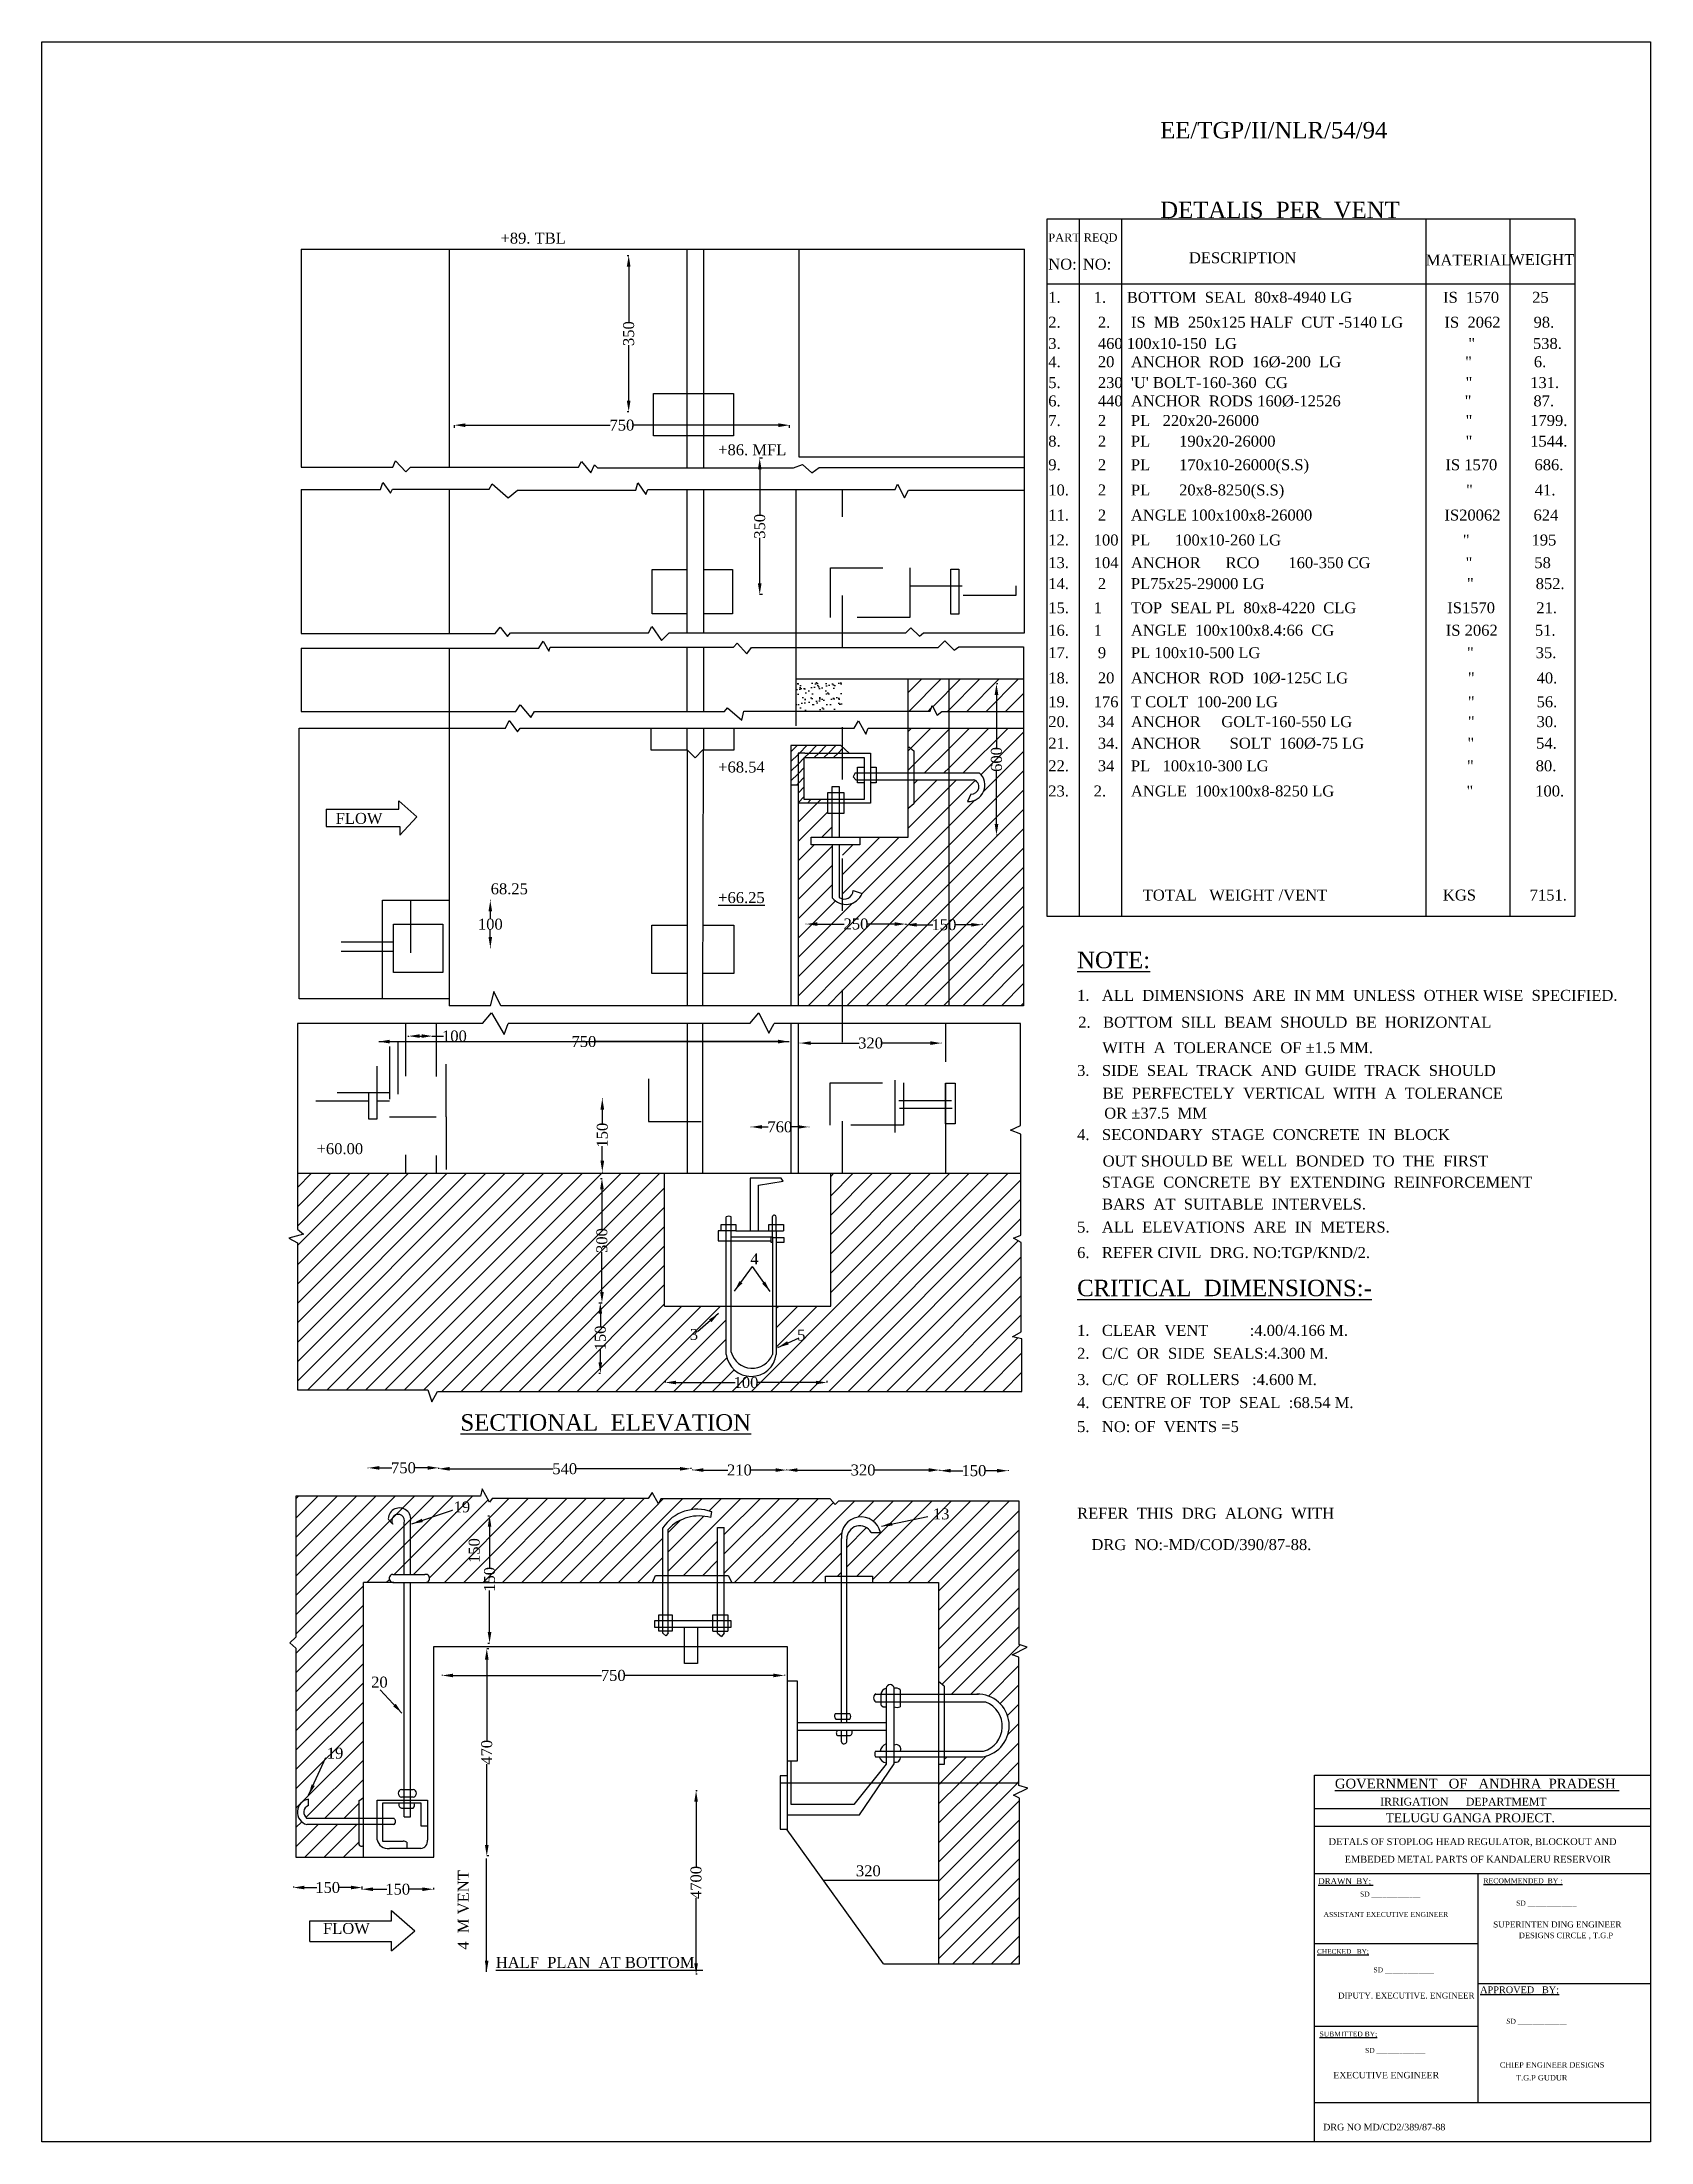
# Model space of a CAD drawing. Header units: millimetres. Extents: x 676 to 3617, y 672 to 4509.
import ezdxf

# ---------------------------------------------------------------- set-up
doc = ezdxf.new("R2010")
doc.units = ezdxf.units.MM
doc.header["$MEASUREMENT"] = 0
doc.linetypes.add('ACAD_ISO03W100', pattern=[30, 12, -18])
for name, color, linetype in [('DIM', 5, 'Continuous'), ('DO LINE', 3, 'Continuous'), ('DWG.LINE', 10, 'Continuous'), ('HATCH', 2, 'Continuous'), ('RAILING', 4, 'Continuous'), ('TEXT', 7, 'Continuous')]:
    doc.layers.add(name, color=color, linetype=linetype)
doc.layers.add('TITLE', color=7, linetype='Continuous', lineweight=30)
doc.styles.get("Standard").update_dxf_attribs({"font": 'times.ttf', "height": 20})
doc.dimstyles.get("Standard").update_dxf_attribs({"dimtxt": 20, "dimasz": 20, "dimexe": 0.18, "dimexo": 0.0625, "dimgap": 0.09, "dimtad": 0, "dimtih": 1, "dimtoh": 1, "dimdec": 0, "dimzin": 0, "dimdsep": 46, "dimtxsty": 'Standard', "dimcen": 300, "dimclre": 256, "dimclrt": 4, "dimadec": 0, "dimazin": 0, "dimtfac": 1, "dimtdec": 0, "dimtofl": 0, "dimtmove": 0, "dimatfit": 3, "dimfxl": 0, "dimtolj": 1, "dimtzin": 0, "dimarcsym": 0})

msp = doc.modelspace()

# ---------------------------------------------------------------- texts
at = {"layer": 'TEXT', "ltscale": 0.2}
for s, height, p in [('EE/TGP/II/NLR/54/94', 30, (2720.2, 4333)), ('DETALIS  PER  VENT', 30, (2720.2, 4187.3)), ('+89. TBL', 20, (1514.5, 4140.7)), ('PART', 15, (2515.7, 4144.2)), ('REQD', 15, (2580.4, 4144.4)), ('NO:', 20, (2515.7, 4093.2)), ('NO:', 20, (2578.8, 4093.2)), ('DESCRIPTION', 20, (2772.8, 4104.9)), ('MATERIAL', 20, (3205.6, 4100.8)), ('WEIGHT', 20, (3358.1, 4101.5)), ('1.        1.     BOTTOM  SEAL  80x8-4940 LG                      IS  1570        25', 20, (2515.7, 4032.6)), ('2.         2.     IS  MB  250x125 HALF  CUT -5140 LG          IS  2062        98.', 20, (2515.7, 3987.1)), ('3.         460 100x10-150  LG                                                        "              538.', 20, (2515.7, 3948.3)), ('4.         20    ANCHOR  ROD  16%%C-200  LG                              "               6.', 20, (2515.7, 3914.9)), ('5.         230  \'U\' BOLT-160-360  CG                                           "              131.', 20, (2515.7, 3876.8)), ('6.         440  ANCHOR  RODS 160%%C-12526                              "               87.', 20, (2515.7, 3843.3)), ('7.         2      PL   220x20-26000                                                  "              1799.', 20, (2515.7, 3807.5)), ('+86. MFL', 20, (1912.4, 3754)), ('8.         2      PL       190x20-26000                                              "              1544.', 20, (2515.7, 3769.8)), ('9.         2      PL       170x10-26000(S.S)                                 IS 1570         686.', 20, (2515.7, 3726.7)), ('10.       2      PL       20x8-8250(S.S)                                            "               41.', 20, (2515.7, 3680.6)), ('11.       2      ANGLE 100x100x8-26000                                IS20062        624', 20, (2515.7, 3634.8)), ('12.      100   PL      100x10-260 LG                                            "               195', 20, (2515.7, 3589.2)), ('13.      104   ANCHOR      RCO       160-350 CG                       "               58', 20, (2515.7, 3547.8)), ('14.       2      PL75x25-29000 LG                                                 "               852.', 20, (2515.7, 3509.5)), ('15.      1       TOP  SEAL PL  80x8-4220  CLG                      IS1570          21.', 20, (2515.7, 3465.4)), ('16.      1       ANGLE  100x100x8.4:66  CG                           IS 2062         51.', 20, (2515.7, 3424.3)), ('17.       9      PL 100x10-500 LG                                                  "               35.', 20, (2515.7, 3383.3)), ('18.       20    ANCHOR  ROD  10%%C-125C LG                             "               40.', 20, (2515.7, 3337.2)), ('19.      176   T COLT  100-200 LG                                              "               56.', 20, (2515.7, 3293.6)), ('20.       34    ANCHOR     GOLT-160-550 LG                            "               30.', 20, (2515.7, 3257.3)), ('21.       34.   ANCHOR       SOLT  160%%C-75 LG                         "               54.', 20, (2515.7, 3217.9)), ('+68.54', 20, (1912.4, 3174.4)), ('22.       34    PL   100x10-300 LG                                                "               80.', 20, (2515.7, 3176.6)), ('23.      2.      ANGLE  100x100x8-8250 LG                                "               100.', 20, (2515.7, 3130.6)), ('FLOW', 20, (1213.2, 3080.6)), ('68.25', 20, (1496.6, 2951.9)), ('%%U+66.25', 20, (1912.4, 2935.9)), ('TOTAL   WEIGHT /VENT                            KGS             7151.', 20, (2688.3, 2940.5)), ('%%UNOTE:', 30, (2568.4, 2816.8)), ('1.   ALL  DIMENSIONS  ARE  IN MM  UNLESS  OTHER WISE  SPECIFIED.', 20, (2568.4, 2757.2)), ('2.   BOTTOM  SILL  BEAM  SHOULD  BE  HORIZONTAL', 20, (2570.5, 2708.1)), ('WITH  A  TOLERANCE  OF ±1.5 MM.', 20, (2614.3, 2661.6)), ('3.   SIDE  SEAL  TRACK  AND  GUIDE  TRACK  SHOULD', 20, (2568.4, 2620)), ('BE  PERFECTELY  VERTICAL  WITH  A  TOLERANCE', 20, (2615, 2578.5)), ('OR ±37.5  MM', 20, (2618, 2542)), ('+60.00', 20, (1178.4, 2477)), ('4.   SECONDARY  STAGE  CONCRETE  IN  BLOCK', 20, (2568.4, 2502.9)), ('OUT SHOULD BE  WELL  BONDED  TO  THE  FIRST', 20, (2615.1, 2454.6)), ('STAGE  CONCRETE  BY  EXTENDING  REINFORCEMENT', 20, (2613.4, 2416)), ('BARS  AT  SUITABLE  INTERVELS.', 20, (2613.9, 2375.9)), ('5.   ALL  ELEVATIONS  ARE  IN  METERS.', 20, (2568.4, 2333.9)), ('6.   REFER CIVIL  DRG. NO:TGP/KND/2.', 20, (2568.4, 2287.3)), ('4', 20, (1971.1, 2275.7)), ('%%UCRITICAL  DIMENSIONS:-', 30, (2568.4, 2217.6)), ('3', 20, (1860.5, 2137.7)), ('5', 20, (2056.7, 2136.7)), ('1.   CLEAR  VENT          :4.00/4.166 M.', 20, (2568.4, 2145.1)), ('2.   C/C  OR  SIDE  SEALS:4.300 M.', 20, (2568.4, 2103.2)), ('3.   C/C  OF  ROLLERS   :4.600 M.', 20, (2568.4, 2055.2)), ('4.   CENTRE OF  TOP  SEAL  :68.54 M.', 20, (2568.4, 2013.2)), ('5.   NO: OF  VENTS =5', 20, (2568.4, 1969.3)), ('19', 20, (1428.8, 1822.6)), ('13', 20, (2304.8, 1809.8)), ('REFER  THIS  DRG  ALONG  WITH', 20, (2568.4, 1811)), ('DRG  NO:-MD/COD/390/87-88.', 20, (2594.6, 1753.7)), ('20', 20, (1278.1, 1502.5)), ('19', 20, (1197, 1372.7)), ('320', 20, (2164.2, 1157.6)), ('FLOW', 20, (1190.1, 1052.4))]:
    msp.add_text(s, height=height, dxfattribs=at).set_placement(p)
for s, p in [('150', (1476.4, 1730.1)), ('4  M VENT', (1456.5, 1023.6))]:
    msp.add_text(s, height=20, rotation=90, dxfattribs=at).set_placement(p)
at = {"layer": 'TITLE', "ltscale": 0.2}
for s, height, p in [('%%USECTIONAL  ELEVATION', 30, (1441.3, 1971.9)), ('%%UHALF  PLAN  AT BOTTOM  ', 20, (1505.9, 990.3))]:
    msp.add_text(s, height=height, dxfattribs=at).set_placement(p)
at = {"layer": 'TITLE', "lineweight": 30}
msp.add_text('%%UGOVERNMENT   OF   ANDHRA  PRADESH ', height=17.77, dxfattribs=at).set_placement((3039.6, 1318.2))
at = {"layer": 'TITLE'}
for s, height, p in [('IRRIGATION      DEPARTMEMT ', 14.145, (3122.5, 1287)), ('TELUGU GANGA PROJECT.', 16.272, (3132.5, 1256.4)), ('DETALS OF STOPLOG HEAD REGULATOR, BLOCKOUT AND', 12.53, (3028.1, 1214.7)), ('EMBEDED METAL PARTS OF KANDALERU RESERVOIR', 12.53, (3057.5, 1182.6)), ('%%UDRAWN  BY; ', 10.745, (3009.2, 1143.4)), ('%%URECOMMENDED  BY :', 9.221, (3311, 1144.8)), ('SD _____________', 9.001, (3085.5, 1120.6)), ('SD _____________', 9.001, (3370.9, 1104.1)), ('ASSISTANT EXECUTIVE ENGINEER', 9.037, (3018.9, 1083.5)), ('SUPERINTEN DING ENGINEER', 11.002, (3328.9, 1064.2)), ('DESIGNS CIRCLE , T.G.P', 10.216, (3375.7, 1044.6)), ('%%UCHECKED   BY;', 8.678, (3007, 1016)), ('SD _____________', 9.001, (3110.1, 982.2)), ('DIPUTY. EXECUTIVE. ENGINEER', 10.803, (3045.5, 934.3)), ('%%UAPPROVED   BY;', 12.398, (3305.1, 944.1)), ('SD _____________', 9.001, (3352.9, 888.3)), ('%%USUBMITTED BY;', 9.037, (3011.5, 865)), ('SD _____________', 9.001, (3094.7, 835.1)), ('CHIEP ENGINEER DESIGNS', 9.918, (3341.1, 808.1)), ('EXECUTIVE ENGINEER ', 11.788, (3036.8, 788.5)), ('T.G.P GUDUR', 9.918, (3370.7, 784.6)), ('DRG NO MD/CD2/389/87-88', 12.099, (3018.1, 693.4))]:
    msp.add_text(s, height=height, dxfattribs=at).set_placement(p)

# ---------------------------------------------------------------- blocks, each defined once
blk = doc.blocks.new('*D1')
at = {"layer": 'Defpoints', "color": 0, "ltscale": 0.2}
for p in [(1291.9, 2682.7), (2041.9, 2682.7), (2041.9, 2682.7)]:
    blk.add_point(p, dxfattribs=at)
at = {"layer": 'DIM', "lineweight": -2, "ltscale": 0.2}
for p, q in [((1291.9, 2682.7), (1291.9, 2682.9)), ((2041.9, 2682.7), (2041.9, 2682.9))]:
    blk.add_line(p, q, dxfattribs=at)
at = {"layer": 'DIM', "color": 0, "lineweight": -2, "ltscale": 0.2}
for p, q in [((1311.9, 2682.7), (1645.7, 2682.7)), ((2021.9, 2682.7), (1688.1, 2682.7))]:
    blk.add_line(p, q, dxfattribs=at)
at = {"layer": 'DIM', "color": 0, "ltscale": 0.2}
for points in [[(1311.9, 2686.1), (1311.9, 2679.4), (1291.9, 2682.7)], [(2021.9, 2686.1), (2021.9, 2679.4), (2041.9, 2682.7)]]:
    blk.add_solid(points, dxfattribs=at)
at = {"layer": 'DIM', "color": 4, "ltscale": 0.2, "insert": (1666.9, 2682.7), "char_height": 20, "attachment_point": 5}
blk.add_mtext('\\A1;750', dxfattribs=at)
blk = doc.blocks.new('*D2')
at = {"layer": 'Defpoints', "color": 0, "ltscale": 0.2}
for p in [(1815.5, 2062.7), (2110.9, 2062.7), (2110.9, 2059.8)]:
    blk.add_point(p, dxfattribs=at)
at = {"layer": 'DIM', "lineweight": -2, "ltscale": 0.2}
for p, q in [((1815.5, 2062.7), (1815.5, 2059.6)), ((2110.9, 2062.7), (2110.9, 2059.6))]:
    blk.add_line(p, q, dxfattribs=at)
at = {"layer": 'DIM', "color": 0, "lineweight": -2, "ltscale": 0.2}
for p, q in [((1835.5, 2059.8), (1943.2, 2059.8)), ((2090.9, 2059.8), (1983.2, 2059.8))]:
    blk.add_line(p, q, dxfattribs=at)
at = {"layer": 'DIM', "color": 0, "ltscale": 0.2}
for points in [[(1835.5, 2063.1), (1835.5, 2056.5), (1815.5, 2059.8)], [(2090.9, 2063.1), (2090.9, 2056.5), (2110.9, 2059.8)]]:
    blk.add_solid(points, dxfattribs=at)
at = {"layer": 'DIM', "color": 4, "ltscale": 0.2, "insert": (1963.2, 2059.8), "char_height": 20, "attachment_point": 5}
blk.add_mtext('\\A1;100', dxfattribs=at)
blk = doc.blocks.new('*D3')
at = {"layer": 'Defpoints', "color": 0, "ltscale": 0.2}
for p in [(1694.1, 2205.5), (1697, 2205.5), (1694.1, 2077)]:
    blk.add_point(p, dxfattribs=at)
at = {"layer": 'DIM', "lineweight": -2, "ltscale": 0.2}
for p, q in [((1694.1, 2205.5), (1697.2, 2205.5)), ((1694.1, 2077), (1697.2, 2077))]:
    blk.add_line(p, q, dxfattribs=at)
at = {"layer": 'DIM', "color": 0, "lineweight": -2, "ltscale": 0.2}
for p, q in [((1697, 2185.5), (1697, 2161.2)), ((1697, 2097), (1697, 2121.3))]:
    blk.add_line(p, q, dxfattribs=at)
at = {"layer": 'DIM', "color": 0, "ltscale": 0.2}
for points in [[(1693.6, 2185.5), (1700.3, 2185.5), (1697, 2205.5)], [(1693.6, 2097), (1700.3, 2097), (1697, 2077)]]:
    blk.add_solid(points, dxfattribs=at)
at = {"layer": 'DIM', "color": 4, "ltscale": 0.2, "insert": (1697, 2141.2), "char_height": 20, "attachment_point": 5, "rotation": 90}
blk.add_mtext('\\A1;150', dxfattribs=at)
blk = doc.blocks.new('*D4')
at = {"layer": 'Defpoints', "color": 0, "ltscale": 0.2}
for p in [(1697, 2432.8), (1699.9, 2432.8), (1697, 2205.5)]:
    blk.add_point(p, dxfattribs=at)
at = {"layer": 'DIM', "lineweight": -2, "ltscale": 0.2}
for p, q in [((1697, 2432.8), (1700.1, 2432.8)), ((1697, 2205.5), (1700.1, 2205.5))]:
    blk.add_line(p, q, dxfattribs=at)
at = {"layer": 'DIM', "color": 0, "lineweight": -2, "ltscale": 0.2}
for p, q in [((1699.9, 2412.8), (1699.9, 2340.3)), ((1699.9, 2225.5), (1699.9, 2298.1))]:
    blk.add_line(p, q, dxfattribs=at)
at = {"layer": 'DIM', "color": 0, "ltscale": 0.2}
for points in [[(1696.6, 2412.8), (1703.3, 2412.8), (1699.9, 2432.8)], [(1696.6, 2225.5), (1703.3, 2225.5), (1699.9, 2205.5)]]:
    blk.add_solid(points, dxfattribs=at)
at = {"layer": 'DIM', "color": 4, "ltscale": 0.2, "insert": (1699.9, 2319.2), "char_height": 20, "attachment_point": 5, "rotation": 90}
blk.add_mtext('\\A1;300', dxfattribs=at)
blk = doc.blocks.new('*D5')
at = {"layer": 'Defpoints', "color": 0, "ltscale": 0.2}
for p in [(1700.2, 2578.6), (1700.6, 2578.6), (1700.2, 2445)]:
    blk.add_point(p, dxfattribs=at)
at = {"layer": 'DIM', "lineweight": -2, "ltscale": 0.2}
for p, q in [((1700.2, 2578.6), (1700.7, 2578.6)), ((1700.2, 2445), (1700.7, 2445))]:
    blk.add_line(p, q, dxfattribs=at)
at = {"layer": 'DIM', "color": 0, "lineweight": -2, "ltscale": 0.2}
for p, q in [((1700.6, 2558.6), (1700.6, 2531.8)), ((1700.6, 2465), (1700.6, 2491.8))]:
    blk.add_line(p, q, dxfattribs=at)
at = {"layer": 'DIM', "color": 0, "ltscale": 0.2}
for points in [[(1697.2, 2558.6), (1703.9, 2558.6), (1700.6, 2578.6)], [(1697.2, 2465), (1703.9, 2465), (1700.6, 2445)]]:
    blk.add_solid(points, dxfattribs=at)
at = {"layer": 'DIM', "color": 4, "ltscale": 0.2, "insert": (1700.6, 2511.8), "char_height": 20, "attachment_point": 5, "rotation": 90}
blk.add_mtext('\\A1;150', dxfattribs=at)
blk = doc.blocks.new('*D6')
at = {"layer": 'Defpoints', "color": 0, "ltscale": 0.2}
for p in [(1972.2, 2527.1), (2077.8, 2527.1), (2077.8, 2526.8)]:
    blk.add_point(p, dxfattribs=at)
at = {"layer": 'DIM', "lineweight": -2, "ltscale": 0.2}
for p, q in [((1972.2, 2527.1), (1972.2, 2526.6)), ((2077.8, 2527.1), (2077.8, 2526.6))]:
    blk.add_line(p, q, dxfattribs=at)
at = {"layer": 'DIM', "color": 0, "lineweight": -2, "ltscale": 0.2}
for p, q in [((1992.2, 2526.8), (2003.8, 2526.8)), ((2057.8, 2526.8), (2046.1, 2526.8))]:
    blk.add_line(p, q, dxfattribs=at)
at = {"layer": 'DIM', "color": 0, "ltscale": 0.2}
for points in [[(1992.2, 2530.1), (1992.2, 2523.5), (1972.2, 2526.8)], [(2057.8, 2530.1), (2057.8, 2523.5), (2077.8, 2526.8)]]:
    blk.add_solid(points, dxfattribs=at)
at = {"layer": 'DIM', "color": 4, "ltscale": 0.2, "insert": (2025, 2526.8), "char_height": 20, "attachment_point": 5}
blk.add_mtext('\\A1;760', dxfattribs=at)
blk = doc.blocks.new('*D7')
at = {"layer": 'Defpoints', "color": 0, "ltscale": 0.2}
for p in [(2061.7, 2680.3), (2320.1, 2680.3), (2320.1, 2680)]:
    blk.add_point(p, dxfattribs=at)
at = {"layer": 'DIM', "lineweight": -2, "ltscale": 0.2}
for p, q in [((2061.7, 2680.2), (2061.7, 2679.8)), ((2320.1, 2680.2), (2320.1, 2679.8))]:
    blk.add_line(p, q, dxfattribs=at)
at = {"layer": 'DIM', "color": 0, "lineweight": -2, "ltscale": 0.2}
for p, q in [((2081.7, 2680), (2169.8, 2680)), ((2300.1, 2680), (2212, 2680))]:
    blk.add_line(p, q, dxfattribs=at)
at = {"layer": 'DIM', "color": 0, "ltscale": 0.2}
for points in [[(2081.7, 2683.3), (2081.7, 2676.6), (2061.7, 2680)], [(2300.1, 2683.3), (2300.1, 2676.6), (2320.1, 2680)]]:
    blk.add_solid(points, dxfattribs=at)
at = {"layer": 'DIM', "color": 4, "ltscale": 0.2, "insert": (2190.9, 2680), "char_height": 20, "attachment_point": 5}
blk.add_mtext('\\A1;320', dxfattribs=at)
blk = doc.blocks.new('*D8')
at = {"layer": 'Defpoints', "color": 0, "ltscale": 0.2}
for p in [(1496.5, 2940.6), (1495.9, 2853.8), (1496.5, 2853.8)]:
    blk.add_point(p, dxfattribs=at)
at = {"layer": 'DIM', "lineweight": -2, "ltscale": 0.2}
for p, q in [((1496.5, 2940.6), (1495.7, 2940.6)), ((1496.5, 2853.8), (1495.7, 2853.8))]:
    blk.add_line(p, q, dxfattribs=at)
at = {"layer": 'DIM', "color": 0, "lineweight": -2, "ltscale": 0.2}
for p, q in [((1495.9, 2920.6), (1495.9, 2907.5)), ((1495.9, 2873.8), (1495.9, 2886.9))]:
    blk.add_line(p, q, dxfattribs=at)
at = {"layer": 'DIM', "color": 0, "ltscale": 0.2}
for points in [[(1492.6, 2920.6), (1499.2, 2920.6), (1495.9, 2940.6)], [(1492.6, 2873.8), (1499.2, 2873.8), (1495.9, 2853.8)]]:
    blk.add_solid(points, dxfattribs=at)
at = {"layer": 'DIM', "color": 4, "ltscale": 0.2, "insert": (1495.9, 2897.2), "char_height": 20, "attachment_point": 5}
blk.add_mtext('\\A1;100', dxfattribs=at)
blk = doc.blocks.new('*D9')
at = {"layer": 'Defpoints', "color": 0, "ltscale": 0.2}
for p in [(1346.6, 2691.3), (1390.3, 2692.8), (1390.3, 2691.3)]:
    blk.add_point(p, dxfattribs=at)
at = {"layer": 'DIM', "lineweight": -2, "ltscale": 0.2}
for p, q in [((1346.6, 2691.4), (1346.6, 2693)), ((1390.3, 2691.4), (1390.3, 2693))]:
    blk.add_line(p, q, dxfattribs=at)
at = {"layer": 'DIM', "color": 0, "lineweight": -2, "ltscale": 0.2}
for p, q in [((1366.6, 2692.8), (1370.3, 2692.8)), ((1390.3, 2692.8), (1410.3, 2692.8))]:
    blk.add_line(p, q, dxfattribs=at)
at = {"layer": 'DIM', "color": 0, "ltscale": 0.2}
for points in [[(1366.6, 2696.1), (1366.6, 2689.5), (1346.6, 2692.8)], [(1370.3, 2696.1), (1370.3, 2689.5), (1390.3, 2692.8)]]:
    blk.add_solid(points, dxfattribs=at)
at = {"layer": 'DIM', "color": 4, "ltscale": 0.2, "insert": (1430.3, 2692.8), "char_height": 20, "attachment_point": 5}
blk.add_mtext('\\A1;100', dxfattribs=at)
blk = doc.blocks.new('*D10')
at = {"layer": 'Defpoints', "color": 0, "ltscale": 0.2}
for p in [(2073.3, 2897.5), (2255.1, 2897.5), (2255.1, 2897.5)]:
    blk.add_point(p, dxfattribs=at)
at = {"layer": 'DIM', "lineweight": -2, "ltscale": 0.2}
for p, q in [((2073.3, 2897.5), (2073.3, 2897.7)), ((2255.1, 2897.5), (2255.1, 2897.7))]:
    blk.add_line(p, q, dxfattribs=at)
at = {"layer": 'DIM', "color": 0, "lineweight": -2, "ltscale": 0.2}
for p, q in [((2093.3, 2897.5), (2142.8, 2897.5)), ((2235.1, 2897.5), (2185.6, 2897.5))]:
    blk.add_line(p, q, dxfattribs=at)
at = {"layer": 'DIM', "color": 0, "ltscale": 0.2}
for points in [[(2093.3, 2900.8), (2093.3, 2894.2), (2073.3, 2897.5)], [(2235.1, 2900.8), (2235.1, 2894.2), (2255.1, 2897.5)]]:
    blk.add_solid(points, dxfattribs=at)
at = {"layer": 'DIM', "color": 4, "ltscale": 0.2, "insert": (2164.2, 2897.5), "char_height": 20, "attachment_point": 5}
blk.add_mtext('\\A1;250', dxfattribs=at)
blk = doc.blocks.new('*D11')
at = {"layer": 'Defpoints', "color": 0, "ltscale": 0.2}
for p in [(2255.1, 2897.7), (2394.8, 2897.7), (2394.8, 2896.2)]:
    blk.add_point(p, dxfattribs=at)
at = {"layer": 'DIM', "lineweight": -2, "ltscale": 0.2}
for p, q in [((2255.1, 2897.6), (2255.1, 2896)), ((2394.8, 2897.6), (2394.8, 2896))]:
    blk.add_line(p, q, dxfattribs=at)
at = {"layer": 'DIM', "color": 0, "lineweight": -2, "ltscale": 0.2}
for p, q in [((2275.1, 2896.2), (2305, 2896.2)), ((2374.8, 2896.2), (2344.9, 2896.2))]:
    blk.add_line(p, q, dxfattribs=at)
at = {"layer": 'DIM', "color": 0, "ltscale": 0.2}
for points in [[(2275.1, 2899.5), (2275.1, 2892.8), (2255.1, 2896.2)], [(2374.8, 2899.5), (2374.8, 2892.8), (2394.8, 2896.2)]]:
    blk.add_solid(points, dxfattribs=at)
at = {"layer": 'DIM', "color": 4, "ltscale": 0.2, "insert": (2325, 2896.2), "char_height": 20, "attachment_point": 5}
blk.add_mtext('\\A1;150', dxfattribs=at)
blk = doc.blocks.new('*D12')
at = {"layer": 'Defpoints', "color": 0, "ltscale": 0.2}
for p in [(2421, 3336.2), (2423.3, 3336.2), (2423.3, 3060.2)]:
    blk.add_point(p, dxfattribs=at)
at = {"layer": 'DIM', "lineweight": -2, "ltscale": 0.2}
for p, q in [((2423.3, 3336.2), (2420.8, 3336.2)), ((2423.3, 3060.2), (2420.8, 3060.2))]:
    blk.add_line(p, q, dxfattribs=at)
at = {"layer": 'DIM', "color": 0, "lineweight": -2, "ltscale": 0.2}
for p, q in [((2421, 3316.2), (2421, 3219.3)), ((2421, 3080.2), (2421, 3177.1))]:
    blk.add_line(p, q, dxfattribs=at)
at = {"layer": 'DIM', "color": 0, "ltscale": 0.2}
for points in [[(2417.7, 3316.2), (2424.4, 3316.2), (2421, 3336.2)], [(2417.7, 3080.2), (2424.4, 3080.2), (2421, 3060.2)]]:
    blk.add_solid(points, dxfattribs=at)
at = {"layer": 'DIM', "color": 4, "ltscale": 0.2, "insert": (2421, 3198.2), "char_height": 20, "attachment_point": 5, "rotation": 90}
blk.add_mtext('\\A1;600', dxfattribs=at)
blk = doc.blocks.new('*D13')
at = {"layer": 'Defpoints', "color": 0, "ltscale": 0.2}
for p in [(1407.8, 1526), (2033.4, 1526), (2033.4, 1524.6)]:
    blk.add_point(p, dxfattribs=at)
at = {"layer": 'DIM', "lineweight": -2, "ltscale": 0.2}
for p, q in [((1407.8, 1525.9), (1407.8, 1524.4)), ((2033.4, 1525.9), (2033.4, 1524.4))]:
    blk.add_line(p, q, dxfattribs=at)
at = {"layer": 'DIM', "color": 0, "lineweight": -2, "ltscale": 0.2}
for p, q in [((1427.8, 1524.6), (1699.4, 1524.6)), ((2013.4, 1524.6), (1741.8, 1524.6))]:
    blk.add_line(p, q, dxfattribs=at)
at = {"layer": 'DIM', "color": 0, "ltscale": 0.2}
for points in [[(1427.8, 1527.9), (1427.8, 1521.3), (1407.8, 1524.6)], [(2013.4, 1527.9), (2013.4, 1521.3), (2033.4, 1524.6)]]:
    blk.add_solid(points, dxfattribs=at)
at = {"layer": 'DIM', "color": 4, "ltscale": 0.2, "insert": (1720.6, 1524.6), "char_height": 20, "attachment_point": 5}
blk.add_mtext('\\A1;750', dxfattribs=at)
blk = doc.blocks.new('*D14')
at = {"layer": 'Defpoints', "color": 0, "ltscale": 0.2}
for p in [(1491.6, 1816.4), (1494.5, 1816.4), (1491.6, 1583.7)]:
    blk.add_point(p, dxfattribs=at)
at = {"layer": 'DIM', "lineweight": -2, "ltscale": 0.2}
for p, q in [((1491.6, 1816.4), (1494.7, 1816.4)), ((1491.6, 1583.7), (1494.7, 1583.7))]:
    blk.add_line(p, q, dxfattribs=at)
at = {"layer": 'DIM', "color": 0, "lineweight": -2, "ltscale": 0.2}
for p, q in [((1494.5, 1796.4), (1494.5, 1720.1)), ((1494.5, 1603.7), (1494.5, 1680.1))]:
    blk.add_line(p, q, dxfattribs=at)
at = {"layer": 'DIM', "color": 0, "ltscale": 0.2}
for points in [[(1491.2, 1796.4), (1497.8, 1796.4), (1494.5, 1816.4)], [(1491.2, 1603.7), (1497.8, 1603.7), (1494.5, 1583.7)]]:
    blk.add_solid(points, dxfattribs=at)
at = {"layer": 'DIM', "color": 4, "ltscale": 0.2, "insert": (1494.5, 1700.1), "char_height": 20, "attachment_point": 5, "rotation": 90}
blk.add_mtext('\\A1;150', dxfattribs=at)
blk = doc.blocks.new('*D15')
at = {"layer": 'Defpoints', "color": 0, "ltscale": 0.2}
for p in [(1493.1, 1573.4), (1489.4, 1194.9), (1493.1, 1194.9)]:
    blk.add_point(p, dxfattribs=at)
at = {"layer": 'DIM', "lineweight": -2, "ltscale": 0.2}
for p, q in [((1493, 1573.4), (1489.3, 1573.4)), ((1493, 1194.9), (1489.3, 1194.9))]:
    blk.add_line(p, q, dxfattribs=at)
at = {"layer": 'DIM', "color": 0, "lineweight": -2, "ltscale": 0.2}
for p, q in [((1489.4, 1553.4), (1489.4, 1405.6)), ((1489.4, 1214.9), (1489.4, 1362.6))]:
    blk.add_line(p, q, dxfattribs=at)
at = {"layer": 'DIM', "color": 0, "ltscale": 0.2}
for points in [[(1486.1, 1553.4), (1492.8, 1553.4), (1489.4, 1573.4)], [(1486.1, 1214.9), (1492.8, 1214.9), (1489.4, 1194.9)]]:
    blk.add_solid(points, dxfattribs=at)
at = {"layer": 'DIM', "color": 4, "ltscale": 0.2, "insert": (1489.4, 1384.1), "char_height": 20, "attachment_point": 5, "rotation": 90}
blk.add_mtext('\\A1;470', dxfattribs=at)
blk = doc.blocks.new('*D16')
at = {"layer": 'Defpoints', "color": 0, "ltscale": 0.2}
for p in [(1135.9, 1139.1), (1261.3, 1139.1), (1261.3, 1137.1)]:
    blk.add_point(p, dxfattribs=at)
at = {"layer": 'DIM', "lineweight": -2, "ltscale": 0.2}
for p, q in [((1135.9, 1139.1), (1135.9, 1136.9)), ((1261.3, 1139.1), (1261.3, 1136.9))]:
    blk.add_line(p, q, dxfattribs=at)
at = {"layer": 'DIM', "color": 0, "lineweight": -2, "ltscale": 0.2}
for p, q in [((1155.9, 1137.1), (1178.6, 1137.1)), ((1241.3, 1137.1), (1218.6, 1137.1))]:
    blk.add_line(p, q, dxfattribs=at)
at = {"layer": 'DIM', "color": 0, "ltscale": 0.2}
for points in [[(1155.9, 1140.4), (1155.9, 1133.8), (1135.9, 1137.1)], [(1241.3, 1140.4), (1241.3, 1133.8), (1261.3, 1137.1)]]:
    blk.add_solid(points, dxfattribs=at)
at = {"layer": 'DIM', "color": 4, "ltscale": 0.2, "insert": (1198.6, 1137.1), "char_height": 20, "attachment_point": 5}
blk.add_mtext('\\A1;150', dxfattribs=at)
blk = doc.blocks.new('*D17')
at = {"layer": 'Defpoints', "color": 0, "ltscale": 0.2}
for p in [(1261.3, 1136.9), (1391.8, 1136.9), (1391.8, 1134)]:
    blk.add_point(p, dxfattribs=at)
at = {"layer": 'DIM', "lineweight": -2, "ltscale": 0.2}
for p, q in [((1261.3, 1136.8), (1261.3, 1133.8)), ((1391.8, 1136.8), (1391.8, 1133.8))]:
    blk.add_line(p, q, dxfattribs=at)
at = {"layer": 'DIM', "color": 0, "lineweight": -2, "ltscale": 0.2}
for p, q in [((1281.3, 1134), (1306.6, 1134)), ((1371.8, 1134), (1346.5, 1134))]:
    blk.add_line(p, q, dxfattribs=at)
at = {"layer": 'DIM', "color": 0, "ltscale": 0.2}
for points in [[(1281.3, 1137.3), (1281.3, 1130.7), (1261.3, 1134)], [(1371.8, 1137.3), (1371.8, 1130.7), (1391.8, 1134)]]:
    blk.add_solid(points, dxfattribs=at)
at = {"layer": 'DIM', "color": 4, "ltscale": 0.2, "insert": (1326.6, 1134), "char_height": 20, "attachment_point": 5}
blk.add_mtext('\\A1;150', dxfattribs=at)
blk = doc.blocks.new('*D18')
at = {"layer": 'Defpoints', "color": 0, "ltscale": 0.2}
for p in [(1272.9, 1903.3), (1401.3, 1903.9), (1401.3, 1903.3)]:
    blk.add_point(p, dxfattribs=at)
at = {"layer": 'DIM', "lineweight": -2, "ltscale": 0.2}
for p, q in [((1272.9, 1903.4), (1272.9, 1904.1)), ((1401.3, 1903.4), (1401.3, 1904.1))]:
    blk.add_line(p, q, dxfattribs=at)
at = {"layer": 'DIM', "color": 0, "lineweight": -2, "ltscale": 0.2}
for p, q in [((1292.9, 1903.9), (1315.9, 1903.9)), ((1381.3, 1903.9), (1358.3, 1903.9))]:
    blk.add_line(p, q, dxfattribs=at)
at = {"layer": 'DIM', "color": 0, "ltscale": 0.2}
for points in [[(1292.9, 1907.2), (1292.9, 1900.5), (1272.9, 1903.9)], [(1381.3, 1907.2), (1381.3, 1900.5), (1401.3, 1903.9)]]:
    blk.add_solid(points, dxfattribs=at)
at = {"layer": 'DIM', "color": 4, "ltscale": 0.2, "insert": (1337.1, 1903.9), "char_height": 20, "attachment_point": 5}
blk.add_mtext('\\A1;750', dxfattribs=at)
blk = doc.blocks.new('*D19')
at = {"layer": 'Defpoints', "color": 0, "ltscale": 0.2}
for p in [(1401.3, 1903.9), (1862.4, 1903.9), (1862.4, 1902.2)]:
    blk.add_point(p, dxfattribs=at)
at = {"layer": 'DIM', "lineweight": -2, "ltscale": 0.2}
for p, q in [((1401.3, 1903.8), (1401.3, 1902)), ((1862.4, 1903.8), (1862.4, 1902))]:
    blk.add_line(p, q, dxfattribs=at)
at = {"layer": 'DIM', "color": 0, "lineweight": -2, "ltscale": 0.2}
for p, q in [((1421.3, 1902.2), (1610.9, 1902.2)), ((1842.4, 1902.2), (1652.9, 1902.2))]:
    blk.add_line(p, q, dxfattribs=at)
at = {"layer": 'DIM', "color": 0, "ltscale": 0.2}
for points in [[(1421.3, 1905.5), (1421.3, 1898.8), (1401.3, 1902.2)], [(1842.4, 1905.5), (1842.4, 1898.8), (1862.4, 1902.2)]]:
    blk.add_solid(points, dxfattribs=at)
at = {"layer": 'DIM', "color": 4, "ltscale": 0.2, "insert": (1631.9, 1902.2), "char_height": 20, "attachment_point": 5}
blk.add_mtext('\\A1;540', dxfattribs=at)
blk = doc.blocks.new('*D20')
at = {"layer": 'Defpoints', "color": 0, "ltscale": 0.2}
for p in [(1865.3, 1901), (2037.2, 1901), (2037.2, 1899.9)]:
    blk.add_point(p, dxfattribs=at)
at = {"layer": 'DIM', "lineweight": -2, "ltscale": 0.2}
for p, q in [((1865.3, 1900.9), (1865.3, 1899.7)), ((2037.2, 1900.9), (2037.2, 1899.7))]:
    blk.add_line(p, q, dxfattribs=at)
at = {"layer": 'DIM', "color": 0, "lineweight": -2, "ltscale": 0.2}
for p, q in [((1885.3, 1899.9), (1929.8, 1899.9)), ((2017.2, 1899.9), (1972.6, 1899.9))]:
    blk.add_line(p, q, dxfattribs=at)
at = {"layer": 'DIM', "color": 0, "ltscale": 0.2}
for points in [[(1885.3, 1903.2), (1885.3, 1896.5), (1865.3, 1899.9)], [(2017.2, 1903.2), (2017.2, 1896.5), (2037.2, 1899.9)]]:
    blk.add_solid(points, dxfattribs=at)
at = {"layer": 'DIM', "color": 4, "ltscale": 0.2, "insert": (1951.2, 1899.9), "char_height": 20, "attachment_point": 5}
blk.add_mtext('\\A1;210', dxfattribs=at)
blk = doc.blocks.new('*D21')
at = {"layer": 'Defpoints', "color": 0, "ltscale": 0.2}
for p in [(2037.2, 1899.9), (2317.3, 1899.9), (2317.3, 1899.9)]:
    blk.add_point(p, dxfattribs=at)
at = {"layer": 'DIM', "lineweight": -2, "ltscale": 0.2}
for p, q in [((2037.2, 1899.9), (2037.2, 1900)), ((2317.3, 1899.9), (2317.3, 1900))]:
    blk.add_line(p, q, dxfattribs=at)
at = {"layer": 'DIM', "color": 0, "lineweight": -2, "ltscale": 0.2}
for p, q in [((2057.2, 1899.9), (2156.1, 1899.9)), ((2297.3, 1899.9), (2198.3, 1899.9))]:
    blk.add_line(p, q, dxfattribs=at)
at = {"layer": 'DIM', "color": 0, "ltscale": 0.2}
for points in [[(2057.2, 1903.2), (2057.2, 1896.5), (2037.2, 1899.9)], [(2297.3, 1903.2), (2297.3, 1896.5), (2317.3, 1899.9)]]:
    blk.add_solid(points, dxfattribs=at)
at = {"layer": 'DIM', "color": 4, "ltscale": 0.2, "insert": (2177.2, 1899.9), "char_height": 20, "attachment_point": 5}
blk.add_mtext('\\A1;320', dxfattribs=at)
blk = doc.blocks.new('*D22')
at = {"layer": 'Defpoints', "color": 0, "ltscale": 0.2}
for p in [(2317.3, 1899.9), (2442.2, 1899.9), (2442.2, 1898.7)]:
    blk.add_point(p, dxfattribs=at)
at = {"layer": 'DIM', "lineweight": -2, "ltscale": 0.2}
for p, q in [((2317.3, 1899.8), (2317.3, 1898.5)), ((2442.2, 1899.8), (2442.2, 1898.5))]:
    blk.add_line(p, q, dxfattribs=at)
at = {"layer": 'DIM', "color": 0, "lineweight": -2, "ltscale": 0.2}
for p, q in [((2337.3, 1898.7), (2359.8, 1898.7)), ((2422.2, 1898.7), (2399.7, 1898.7))]:
    blk.add_line(p, q, dxfattribs=at)
at = {"layer": 'DIM', "color": 0, "ltscale": 0.2}
for points in [[(2337.3, 1902), (2337.3, 1895.4), (2317.3, 1898.7)], [(2422.2, 1902), (2422.2, 1895.4), (2442.2, 1898.7)]]:
    blk.add_solid(points, dxfattribs=at)
at = {"layer": 'DIM', "color": 4, "ltscale": 0.2, "insert": (2379.8, 1898.7), "char_height": 20, "attachment_point": 5}
blk.add_mtext('\\A1;150', dxfattribs=at)
blk = doc.blocks.new('*D23')
at = {"layer": 'Defpoints', "color": 0, "ltscale": 0.2}
for p in [(1874.2, 1313.8), (1872, 978.8), (1874.2, 978.8)]:
    blk.add_point(p, dxfattribs=at)
at = {"layer": 'DIM', "lineweight": -2, "ltscale": 0.2}
for p, q in [((1874.1, 1313.8), (1871.8, 1313.8)), ((1874.1, 978.8), (1871.8, 978.8))]:
    blk.add_line(p, q, dxfattribs=at)
at = {"layer": 'DIM', "color": 0, "lineweight": -2, "ltscale": 0.2}
for p, q in [((1872, 1293.8), (1872, 1175.1)), ((1872, 998.8), (1872, 1117.4))]:
    blk.add_line(p, q, dxfattribs=at)
at = {"layer": 'DIM', "color": 0, "ltscale": 0.2}
for points in [[(1868.7, 1293.8), (1875.3, 1293.8), (1872, 1313.8)], [(1868.7, 998.8), (1875.3, 998.8), (1872, 978.8)]]:
    blk.add_solid(points, dxfattribs=at)
at = {"layer": 'DIM', "color": 4, "ltscale": 0.2, "insert": (1872, 1146.3), "char_height": 20, "attachment_point": 5, "rotation": 90}
blk.add_mtext('\\A1;4700', dxfattribs=at)
blk = doc.blocks.new('*D24')
at = {"layer": 'Defpoints', "color": 0, "ltscale": 0.2}
for p in [(1430.2, 3798.7), (2042.6, 3809), (2042.6, 3798.7)]:
    blk.add_point(p, dxfattribs=at)
at = {"layer": 'DIM', "lineweight": -2, "ltscale": 0.2}
for p, q in [((1430.2, 3804), (1430.2, 3809.1)), ((2042.6, 3804), (2042.6, 3809.1))]:
    blk.add_line(p, q, dxfattribs=at)
at = {"layer": 'DIM', "color": 0, "lineweight": -2, "ltscale": 0.2}
for p, q in [((1450.2, 3809), (1715.2, 3809)), ((2022.6, 3809), (1757.5, 3809))]:
    blk.add_line(p, q, dxfattribs=at)
at = {"layer": 'DIM', "color": 0, "ltscale": 0.2}
for points in [[(1450.2, 3812.3), (1450.2, 3805.6), (1430.2, 3809)], [(2022.6, 3812.3), (2022.6, 3805.6), (2042.6, 3809)]]:
    blk.add_solid(points, dxfattribs=at)
at = {"layer": 'DIM', "color": 4, "ltscale": 0.2, "insert": (1736.4, 3809), "char_height": 20, "attachment_point": 5}
blk.add_mtext('\\A1;750', dxfattribs=at)
blk = doc.blocks.new('*D25')
at = {"layer": 'Defpoints', "color": 0, "ltscale": 0.2}
for p in [(1988.3, 3748.5), (1993.1, 3748.5), (1993.1, 3499.9)]:
    blk.add_point(p, dxfattribs=at)
at = {"layer": 'DIM', "lineweight": -2, "ltscale": 0.2}
for p, q in [((1993.1, 3748.5), (1988.1, 3748.5)), ((1993.1, 3499.9), (1988.1, 3499.9))]:
    blk.add_line(p, q, dxfattribs=at)
at = {"layer": 'DIM', "color": 0, "lineweight": -2, "ltscale": 0.2}
for p, q in [((1988.3, 3728.5), (1988.3, 3645.3)), ((1988.3, 3519.9), (1988.3, 3603.1))]:
    blk.add_line(p, q, dxfattribs=at)
at = {"layer": 'DIM', "color": 0, "ltscale": 0.2}
for points in [[(1985, 3728.5), (1991.6, 3728.5), (1988.3, 3748.5)], [(1985, 3519.9), (1991.6, 3519.9), (1988.3, 3499.9)]]:
    blk.add_solid(points, dxfattribs=at)
at = {"layer": 'DIM', "color": 4, "ltscale": 0.2, "insert": (1988.3, 3624.2), "char_height": 20, "attachment_point": 5, "rotation": 90}
blk.add_mtext('\\A1;350', dxfattribs=at)
blk = doc.blocks.new('*D26')
at = {"layer": 'Defpoints', "color": 0, "ltscale": 0.2}
for p in [(1746.1, 4118.9), (1748.8, 4118.9), (1746.1, 3833.8)]:
    blk.add_point(p, dxfattribs=at)
at = {"layer": 'DIM', "lineweight": -2, "ltscale": 0.2}
for p, q in [((1746.2, 4118.9), (1748.9, 4118.9)), ((1746.2, 3833.8), (1748.9, 3833.8))]:
    blk.add_line(p, q, dxfattribs=at)
at = {"layer": 'DIM', "color": 0, "lineweight": -2, "ltscale": 0.2}
for p, q in [((1748.8, 4098.9), (1748.8, 3997.5)), ((1748.8, 3853.8), (1748.8, 3955.2))]:
    blk.add_line(p, q, dxfattribs=at)
at = {"layer": 'DIM', "color": 0, "ltscale": 0.2}
for points in [[(1745.4, 4098.9), (1752.1, 4098.9), (1748.8, 4118.9)], [(1745.4, 3853.8), (1752.1, 3853.8), (1748.8, 3833.8)]]:
    blk.add_solid(points, dxfattribs=at)
at = {"layer": 'DIM', "color": 4, "ltscale": 0.2, "insert": (1748.8, 3976.3), "char_height": 20, "attachment_point": 5, "rotation": 90}
blk.add_mtext('\\A1;350', dxfattribs=at)

# ---------------------------------------------------------------- dimensions: what is measured, and where the dimension line sits
at = {"layer": 'DIM', "ltscale": 0.2}
for p1, p2, distance, text, picture, middle in [((1746.1, 3833.8), (1746.1, 4118.9), -2.6, '350', '*D26', (1748.8, 3976.3)), ((1993.1, 3499.9), (1993.1, 3748.5), 4.8, '350', '*D25', (1988.3, 3624.2)), ((2423.3, 3060.2), (2423.3, 3336.2), 2.3, '600', '*D12', (2421, 3198.2)), ((1700.2, 2445), (1700.2, 2578.6), -0.4, '150', '*D5', (1700.6, 2511.8)), ((1697, 2205.5), (1697, 2432.8), -3, '300', '*D4', (1699.9, 2319.2)), ((1694.1, 2077), (1694.1, 2205.5), -2.9, '150', '*D3', (1697, 2141.2)), ((1491.6, 1583.7), (1491.6, 1816.4), -2.9, '150', '*D14', (1494.5, 1700.1)), ((1493.1, 1573.4), (1493.1, 1194.9), -3.6, '470', '*D15', (1489.4, 1384.1)), ((1874.2, 1313.8), (1874.2, 978.8), -2.2, '4700', '*D23', (1872, 1146.3))]:
    dim = msp.add_aligned_dim(p1=p1, p2=p2, distance=distance, text=text, dimstyle='Standard', dxfattribs=at)
    dim.commit()
    dim.dimension.update_dxf_attribs({"geometry": picture, "text_midpoint": middle, "text_rotation": 90})
for p1, p2, distance, text, picture, middle in [((1430.2, 3798.7), (2042.6, 3798.7), 10.2, '750', '*D24', (1736.4, 3809)), ((1496.5, 2940.6), (1496.5, 2853.8), -0.6, '100', '*D8', (1495.9, 2897.2)), ((2073.3, 2897.5), (2255.1, 2897.5), 0, '250', '*D10', (2164.2, 2897.5)), ((2255.1, 2897.7), (2394.8, 2897.7), -1.5, '150', '*D11', (2325, 2896.2)), ((1346.6, 2691.3), (1390.3, 2691.3), 1.5, '100', '*D9', (1430.3, 2692.8)), ((1815.5, 2062.7), (2110.9, 2062.7), -2.9, '100', '*D2', (1963.2, 2059.8)), ((1272.9, 1903.3), (1401.3, 1903.3), 0.6, '750', '*D18', (1337.1, 1903.9)), ((1401.3, 1903.9), (1862.4, 1903.9), -1.7, '540', '*D19', (1631.9, 1902.2)), ((1865.3, 1901), (2037.2, 1901), -1.1, '210', '*D20', (1951.2, 1899.9)), ((2037.2, 1899.9), (2317.3, 1899.9), 0, '320', '*D21', (2177.2, 1899.9)), ((2317.3, 1899.9), (2442.2, 1899.9), -1.2, '150', '*D22', (2379.8, 1898.7)), ((1407.8, 1526), (2033.4, 1526), -1.4, '750', '*D13', (1720.6, 1524.6)), ((1135.9, 1139.1), (1261.3, 1139.1), -2.1, '150', '*D16', (1198.6, 1137.1)), ((1261.3, 1136.9), (1391.8, 1136.9), -2.9, '150', '*D17', (1326.6, 1134))]:
    dim = msp.add_aligned_dim(p1=p1, p2=p2, distance=distance, text=text, dimstyle='Standard', dxfattribs=at)
    dim.commit()
    dim.dimension.update_dxf_attribs({"geometry": picture, "text_midpoint": middle})
dim = msp.add_aligned_dim(p1=(1291.9, 2682.7), p2=(2041.9, 2682.7), distance=0, dimstyle='Standard', dxfattribs=at)
dim.commit()
dim.dimension.update_dxf_attribs({"geometry": '*D1', "text_midpoint": (1666.9, 2682.7)})
dim = msp.add_linear_dim(base=(2320.1, 2680), p1=(2061.7, 2680.3), p2=(2320.1, 2680.3), angle=0, text='320', dimstyle='Standard', dxfattribs=at)
dim.commit()
dim.dimension.update_dxf_attribs({"geometry": '*D7', "text_midpoint": (2190.9, 2680), "dimtype": 161})
dim = msp.add_linear_dim(base=(2077.8, 2526.8), p1=(1972.2, 2527.1), p2=(2077.8, 2527.1), angle=0, text='760', dimstyle='Standard', override={"dimtxt": 20, "dimasz": 20}, dxfattribs=at)
dim.commit()
dim.dimension.update_dxf_attribs({"geometry": '*D6', "text_midpoint": (2025, 2526.8), "dimtype": 161})

# ---------------------------------------------------------------- hatches: boundary and pattern name
at = {"layer": 'HATCH', "ltscale": 0.2}
h = msp.add_hatch(dxfattribs=at)
h.set_pattern_fill('AR-SAND', color=256, scale=10, style=0)
h.paths.add_polyline_path([(2139.7, 3345.3), (2055.1, 3345.3), (2055.1, 3286.5), (2139.7, 3286.5)])
h = msp.add_hatch(dxfattribs=at)
h.set_pattern_fill('ANSI31', color=256, scale=200, style=0)
h.paths.add_polyline_path([(2334.4, 3345.3), (2259.6, 3345.3), (2259.6, 3286.5), (2299.7, 3286.5), (2303.3, 3297), (2312.7, 3279.1), (2321.2, 3286), (2334.4, 3286)])
h.paths.add_polyline_path([(2470.4, 3345.3), (2334.4, 3345.3), (2334.4, 3286), (2470.4, 3286)])
h = msp.add_hatch(dxfattribs=at)
h.set_pattern_fill('ANSI31', color=256, scale=100, style=0)
h.paths.add_polyline_path([(2058.4, 3209.8), (2070.7, 3209.8), (2139.7, 3209.8), (2139.7, 3221), (2136.8, 3223.6), (2045.3, 3223.6), (2045.3, 3152.1), (2058.4, 3152.1)])
h = msp.add_hatch(dxfattribs=at)
h.set_pattern_fill('ANSI31', color=256, scale=200, style=0)
h.paths.add_polyline_path([(2470.4, 3255.7), (2334.4, 3255.7), (2334.4, 3173.5), (2390.1, 3173.5, -0.698089), (2368.3, 3121.4), (2374.2, 3135, 0.913841), (2379.2, 3161.3), (2334.4, 3161.3), (2334.4, 2748.3), (2470.4, 2748.3)])
h.paths.add_polyline_path([(2139.7, 2933.9, -0.181524), (2120.8, 2945.6), (2120.8, 3042.1), (2082.5, 3042.1), (2082.5, 3056.5), (2120.8, 3056.5), (2120.8, 3099.3), (2112.6, 3099.3), (2112.6, 3118.4), (2058.4, 3118.4), (2058.4, 2748.3), (2139.7, 2748.3)])
h = msp.add_hatch(dxfattribs=at)
h.set_pattern_fill('ANSI31', color=256, scale=200, style=0)
h.paths.add_polyline_path([(2334.4, 3161.3), (2270, 3161.3), (2270, 3116.9), (2259.6, 3108.4), (2259.6, 3056.5), (2171.4, 3056.5), (2171.4, 3042.1), (2139.7, 3042.1), (2139.7, 2943.6, 0.467577), (2159.2, 2958.9), (2175.3, 2953.5, -0.36421), (2139.7, 2933.9), (2139.7, 2748.3), (2334.4, 2748.3)])
h.paths.add_polyline_path([(2334.4, 3255.7), (2259.6, 3255.7), (2259.6, 3173.5), (2334.4, 3173.5)])
h = msp.add_hatch(dxfattribs=at)
h.set_pattern_fill('ANSI31', color=256, scale=100, style=0)
h.paths.add_polyline_path([(2069.8, 3201.5), (2139.7, 3201.5), (2139.7, 3209.8), (2070.7, 3209.8), (2058.4, 3209.8), (2058.4, 3118.4), (2112.6, 3118.4), (2112.6, 3125), (2069.8, 3125)])
h = msp.add_hatch(dxfattribs=at)
h.set_pattern_fill('ANSI31', color=256, scale=200, style=0)
h.paths.add_polyline_path([(1814.4, 2441.5), (1143.3, 2441.5), (1143.3, 2340.2), (1154.5, 2330.7), (1127.7, 2323.7), (1143.3, 2314.8), (1143.3, 2046.3), (1381.5, 2046.3), (1388.8, 2024.6), (1399.5, 2043.7), (2467.5, 2043.7), (2467.5, 2139.4), (2450.3, 2143), (2466.4, 2152.7), (2466.4, 2315.9), (2452.1, 2323.3), (2465.5, 2329.2), (2465.5, 2441.5), (2118.1, 2441.5), (2118.1, 2199.6), (2018.6, 2199.6), (2018.6, 2111.2, -0.877364), (1927.1, 2111.2), (1927.1, 2199.6), (1814.4, 2199.6)])
h.paths.add_polyline_path([(1938.3, 2075), (1988.1, 2075), (1988.1, 2044.6), (1938.3, 2044.6)], flags=24)
h.paths.add_polyline_path([(1681.8, 2116.4), (1681.8, 2166.1), (1712.2, 2166.1), (1712.2, 2116.4)], flags=24)
h.paths.add_polyline_path([(1684.8, 2293.2), (1684.8, 2345.2), (1715.1, 2345.2), (1715.1, 2293.2)], flags=24)
h.paths.add_polyline_path([(1855.5, 2132.2), (1880.4, 2132.2), (1880.4, 2162.7), (1855.5, 2162.7)], flags=24)
h.paths.add_polyline_path([(2051.7, 2131.3), (2076.5, 2131.3), (2076.5, 2161.2), (2051.7, 2161.2)], flags=24)
h = msp.add_hatch(dxfattribs=at)
h.set_pattern_fill('ANSI31', color=256, scale=200, style=0)
h.paths.add_polyline_path([(2208.8, 1785.9), (2192, 1785.9, 0.783602), (2147.5, 1773.6), (2147.5, 1706), (2194.4, 1706), (2194.4, 1694.7), (2315.1, 1694.7), (2315.1, 1513.3), (2325.6, 1505), (2325.6, 1490.3), (2385.2, 1490.3, -0.933731), (2396.1, 1376.1), (2325.6, 1376.1), (2325.6, 1361.9), (2315.1, 1361.9), (2315.1, 1328.6), (2462, 1328.6), (2462, 1558.1), (2449.9, 1562.5), (2477.3, 1576.1), (2462.5, 1581.1), (2462.5, 1843.2), (2132.4, 1843.2), (2126.4, 1836.8), (2116.9, 1847.4), (1807.6, 1847.4), (1803.4, 1837.9), (1792, 1858.8), (1784.5, 1848.1), (1499.3, 1848.1), (1494.1, 1841), (1481.2, 1865.4), (1478.2, 1852.2), (1140.5, 1852.2), (1140.5, 1594.6), (1129.5, 1584.2), (1140.5, 1574.4), (1140.5, 1192.4), (1263.9, 1192.4), (1263.9, 1213.8, -0.458798), (1255.4, 1215.5), (1255.4, 1252.1), (1160.3, 1252.1, -0.801563), (1163.4, 1298.6), (1163.4, 1287.3, 0.586749), (1160.6, 1263.5), (1255.4, 1263.5), (1255.4, 1295.6), (1263.9, 1301.8), (1263.9, 1694.7), (1317.3, 1694.7, -0.88119), (1317.8, 1709.3), (1376.4, 1709.3, -1.06301), (1377.7, 1694.7), (1792.6, 1694.7), (1797.6, 1707.4), (1811.1, 1707.4), (1811.1, 1794.1, -0.354028), (1900.5, 1823.5), (1898.8, 1813.1, 0.283845), (1821.1, 1791.5), (1821.1, 1707.4), (1911.3, 1707.4), (1911.3, 1795.1), (1923.5, 1795.1), (1923.5, 1707.4), (1930.6, 1707.4), (1937.4, 1694.7), (2108.6, 1694.7), (2108.6, 1706), (2137.5, 1706), (2137.5, 1774.9, -0.941155)])
h = msp.add_hatch(dxfattribs=at)
h.set_pattern_fill('ANSI31', color=256, scale=200, style=0)
h.paths.add_polyline_path([(2462.9, 1300.3), (2452.1, 1305.8), (2478.2, 1318.6), (2462, 1323.3), (2462, 1328.6), (2315.1, 1328.6), (2315.1, 997.5), (2462.9, 997.5)])

# ---------------------------------------------------------------- linework, layer by layer
at = {"layer": 'DIM', "ltscale": 0.2}
msp.add_line((1291.9, 2682.7), (2041.9, 2682.7), dxfattribs=at)
at = {"layer": 'DO LINE', "linetype": 'ACAD_ISO03W100', "ltscale": 8}
for p, q in [((2139.7, 2441.5), (2139.7, 3691.4)), ((1349.9, 2941.2), (1349.9, 2761)), ((1319.1, 2864.5), (1146.6, 2864.5)), ((1319.1, 2847.3), (1146.6, 2847.3)), ((1288.8, 2541.6), (1288.8, 2715.7)), ((1341.1, 2715.7), (1341.1, 2441.5)), ((1397, 2714.8), (1397, 2441.5)), ((1415.3, 2545.2), (1415.3, 2715.7)), ((1311.9, 2673.7), (1311.9, 2545.2)), ((1327, 2682.7), (1327, 2545.2)), ((1785.2, 2614.4), (1785.2, 2536.5)), ((2235.9, 2516.5), (2235.9, 2615.9)), ((1311.9, 2588.9), (1143.3, 2588.9)), ((1273.2, 2574.1), (1143.3, 2574.1)), ((1273.2, 2588.9), (1273.2, 2541.6)), ((1311.9, 2574.1), (1288.8, 2574.1)), ((2242.8, 2575), (2464.7, 2575)), ((1273.2, 2541.6), (1288.8, 2541.6)), ((1311.9, 2545.2), (1397, 2545.2)), ((1415.3, 2545.2), (1415.3, 2441.5)), ((1785.2, 2536.5), (1939.5, 2536.5)), ((2243.9, 2561.3), (2464.7, 2561.3))]:
    msp.add_line(p, q, dxfattribs=at)
for points in [[(1855.4, 3464.5), (1792, 3464.5), (1792, 3545.1), (1855.4, 3545.1)], [(1885.7, 3545.1), (1938.3, 3545.1), (1938.3, 3464.5), (1885.7, 3464.5)], [(2262.5, 3515.7), (2456.2, 3515.7), (2456.2, 3497.5), (2262.5, 3497.5)]]:
    msp.add_lwpolyline(points, dxfattribs=at)
for points in [[(2117.4, 3548.6), (2262.5, 3548.6), (2262.5, 3457.4), (2117.4, 3457.4)], [(2337.4, 3545.9), (2352.5, 3545.9), (2352.5, 3463.6), (2337.4, 3463.6)], [(1319.1, 2897.1), (1409.4, 2897.1), (1409.4, 2808.9), (1319.1, 2808.9)], [(2117, 2607.3), (2251.1, 2607.3), (2251.1, 2530.2), (2117, 2530.2)]]:
    msp.add_lwpolyline(points, close=True, dxfattribs=at)
at = {"layer": 'DWG.LINE', "ltscale": 0.2}
for p, q in [((1150.3, 4130.5), (2472.1, 4130.5)), ((1150.3, 4130.5), (1150.3, 3732.2)), ((1420.6, 4130.5), (1420.6, 3732.5)), ((1855.4, 3731.1), (1855.4, 4130.5)), ((1885.7, 4130.5), (1885.7, 3731.1)), ((2060.2, 3750.4), (2060.2, 4130.5)), ((2472.1, 3429.3), (2472.1, 4130.5)), ((1150.3, 3732.2), (1317.8, 3732.2)), ((1317.8, 3732.2), (1322.6, 3743.8)), ((1322.6, 3743.8), (1341.5, 3723.8)), ((1341.5, 3723.8), (1350, 3732.5)), ((1350, 3732.5), (1657, 3732.5)), ((1657, 3732.5), (1662.3, 3742.6)), ((1662.3, 3742.6), (1679.8, 3722)), ((1679.8, 3722), (1686.1, 3736.3)), ((1686.1, 3736.3), (1691.5, 3731.1)), ((1691.5, 3731.1), (2050.3, 3731.1)), ((2050.3, 3731.1), (2066.5, 3737.4)), ((2472.1, 3750.4), (2060.2, 3750.4)), ((2066.5, 3737.4), (2083.5, 3722.2)), ((2083.5, 3722.2), (2097, 3731.8)), ((2097, 3731.8), (2472.1, 3731.8)), ((1150.3, 3691.7), (1295.3, 3691.7)), ((1150.3, 3691.7), (1150.3, 3428.4)), ((1295.3, 3691.7), (1299.2, 3704.3)), ((1299.2, 3704.3), (1313.3, 3684.6)), ((1313.3, 3684.6), (1317.1, 3691.9)), ((1317.1, 3691.9), (1493.6, 3691.9)), ((1420.6, 3691.9), (1420.6, 3428.4)), ((1493.6, 3691.9), (1499.2, 3702)), ((1499.2, 3702), (1528.8, 3676.4)), ((1528.8, 3676.4), (1545.7, 3690.4)), ((1545.7, 3690.4), (1762, 3690.4)), ((1762, 3690.4), (1765.3, 3703.9)), ((1765.3, 3703.9), (1779.9, 3682.4)), ((1779.9, 3682.4), (1783.8, 3691.4)), ((1783.8, 3691.4), (2236.1, 3691.4)), ((1855.4, 3429.4), (1855.4, 3691.4)), ((1885.7, 3691.4), (1885.7, 3429.4)), ((2055.1, 3259.5), (2055.1, 3691.4)), ((2236.1, 3691.4), (2240.1, 3701.1)), ((2240.1, 3701.1), (2252.8, 3676.5)), ((2252.8, 3676.5), (2260.4, 3690.5)), ((2260.4, 3690.5), (2472.1, 3690.5)), ((1150.3, 3428.4), (1504.7, 3428.4)), ((1504.7, 3428.4), (1513.8, 3440)), ((1513.8, 3440), (1527.2, 3422.8)), ((1527.2, 3422.8), (1533, 3429.5)), ((1533, 3429.5), (1785.2, 3429.5)), ((1785.2, 3429.5), (1791.3, 3441.2)), ((1791.3, 3441.2), (1808.5, 3415.6)), ((1808.5, 3415.6), (1822.7, 3429.4)), ((1822.7, 3429.4), (2255.3, 3429.4)), ((2255.3, 3429.4), (2264.5, 3438.7)), ((2264.5, 3438.7), (2280.3, 3423.2)), ((2280.3, 3423.2), (2287.7, 3429.3)), ((2287.7, 3429.3), (2472.1, 3429.3)), ((1150.3, 3401.7), (1584.8, 3401.7)), ((1150.3, 3401.7), (1150.3, 3285.7)), ((1420.6, 3401.7), (1420.6, 2748.3)), ((1584.8, 3401.7), (1592.4, 3414.3)), ((1592.4, 3414.3), (1602.9, 3395.8)), ((1602.9, 3395.8), (1605.2, 3403.6)), ((1605.2, 3403.6), (1940.6, 3403.6)), ((1855.4, 3285.8), (1855.4, 3403.6)), ((1885.7, 3403.6), (1885.7, 3285.8)), ((1940.6, 3403.6), (1946.9, 3410.8)), ((1946.9, 3410.8), (1964.5, 3391.3)), ((1964.5, 3391.3), (1973.2, 3402.5)), ((1973.2, 3402.5), (2314.7, 3402.5)), ((2314.7, 3402.5), (2326.8, 3414.8)), ((2326.8, 3414.8), (2343.4, 3397.7)), ((2343.4, 3397.7), (2352.1, 3404)), ((2352.1, 3404), (2470.4, 3404)), ((2470.4, 3404), (2470.4, 2748.3)), ((2055.1, 3345.3), (2470.4, 3345.3)), ((2259.6, 3056.5), (2259.6, 3345.3)), ((2334.4, 2748.3), (2334.4, 3345.3)), ((1150.3, 3285.7), (1542.6, 3285.7)), ((1523.4, 3255.3), (1530.4, 3269.2)), ((1530.4, 3269.2), (1545.5, 3248.5)), ((1542.6, 3285.7), (1550.3, 3297.9)), ((1550.3, 3297.9), (1570, 3274.8)), ((1570, 3274.8), (1576.8, 3285.8)), ((1576.8, 3285.8), (1923.7, 3285.8)), ((1923.7, 3285.8), (1929.5, 3292.6)), ((1929.5, 3292.6), (1955.4, 3270.2)), ((1955.4, 3270.2), (1959.2, 3286.5)), ((1959.2, 3286.5), (2299.7, 3286.5)), ((2161.1, 3255.5), (2168.6, 3268.7)), ((2168.6, 3268.7), (2182.4, 3244.7)), ((2299.7, 3286.5), (2303.3, 3297)), ((2303.3, 3297), (2312.7, 3279.1)), ((2312.7, 3279.1), (2321.2, 3286)), ((2321.2, 3286), (2470.4, 3286)), ((1146.6, 3255.3), (1523.4, 3255.3)), ((1146.6, 2761), (1146.6, 3255.3)), ((1545.5, 3248.5), (1550.7, 3255.5)), ((1550.7, 3255.5), (2161.1, 3255.5)), ((1789.3, 3255.5), (1789.3, 3216.1)), ((1855.4, 3216.1), (1855.4, 3255.5)), ((1885.7, 3255.5), (1885.7, 3216.1)), ((1941.8, 3216.1), (1941.8, 3255.5)), ((2136.8, 3223.6), (2045.3, 3223.6)), ((2045.3, 3223.6), (2045.3, 2748.3)), ((2151.9, 3209.8), (2136.8, 3223.6)), ((2182.4, 3244.7), (2186.4, 3255.7)), ((2186.4, 3255.7), (2470.4, 3255.7)), ((1789.3, 3216.1), (1855.9, 3216.1)), ((1855.4, 3216.1), (1855.9, 2748.3)), ((1855.9, 3216.1), (1870.2, 3201.4)), ((1870.2, 3201.4), (1884.6, 3216.1)), ((1884.6, 3216.1), (1941.8, 3216.1)), ((1884.6, 2748.3), (1885.7, 3216.1)), ((2070.7, 3209.8), (2058.4, 3209.8)), ((2058.4, 3209.8), (2058.4, 2748.3)), ((2070.7, 3209.8), (2190.8, 3209.8)), ((2190.8, 3209.8), (2190.8, 3118.4)), ((2260.7, 3221), (2270, 3213.7)), ((2270, 3213.7), (2270, 3116.9)), ((2162.8, 3173.5), (2158.8, 3166.4)), ((2164, 3161.3), (2158.8, 3166.4)), ((2162.8, 3173.5), (2390.1, 3173.5)), ((2164, 3161.3), (2379.2, 3161.3)), ((1328.9, 3107.5), (1328.9, 3122.9)), ((1328.9, 3122.9), (1361.8, 3093.1)), ((2190.8, 3118.4), (2058.4, 3118.4)), ((2270, 3116.9), (2259.6, 3108.4)), ((2374.2, 3135), (2368.3, 3121.4)), ((1195.7, 3107.5), (1195.7, 3076)), ((1195.7, 3107.5), (1328.9, 3107.5)), ((1195.7, 3076), (1330.6, 3076)), ((1330.6, 3060.2), (1361.8, 3093.1)), ((1330.6, 3076), (1330.6, 3060.2)), ((2120.8, 3042.1), (2120.8, 2945.6)), ((2133.6, 3042.1), (2133.6, 2946.2)), ((2171.4, 3056.5), (2259.6, 3056.5)), ((2159.2, 2958.9), (2175.3, 2953.5)), ((1502.3, 2774), (1495.9, 2748.2)), ((1515, 2748.3), (1502.3, 2774)), ((1299, 2761), (1146.6, 2761)), ((1496, 2748.3), (1420.6, 2748.3)), ((2470.4, 2748.3), (1515, 2748.3)), ((1143.3, 2715.7), (1143.3, 2340.2)), ((1481.7, 2715.7), (1143.3, 2715.7)), ((1970.1, 2715.7), (1528.7, 2715.7)), ((1855.9, 2715.7), (1855.9, 2441.5)), ((1884.6, 2441.5), (1884.6, 2715.7)), ((2464.7, 2715.7), (2014.4, 2715.7)), ((2045.3, 2715.7), (2045.3, 2441.5)), ((2058.4, 2715.7), (2058.4, 2441.7)), ((2327.8, 2715.7), (2327.8, 2645.8)), ((2464.7, 2529.3), (2464.7, 2715.7)), ((2327.8, 2607), (2327.8, 2441.5)), ((2446.9, 2520.9), (2464.7, 2529.3)), ((2465.5, 2513.5), (2446.9, 2520.9)), ((2465.5, 2329.2), (2465.5, 2513.5)), ((2465.5, 2441.5), (1143.3, 2441.5)), ((1814.4, 2199.6), (1814.4, 2441.5)), ((2027.3, 2432.9), (1970.6, 2432.9)), ((1970.6, 2432.9), (1970.6, 2337)), ((1985.9, 2420.7), (2031.1, 2427.8)), ((1985.9, 2337), (1985.9, 2420.7)), ((2031.1, 2427.8), (2027.3, 2432.9)), ((2118.1, 2199.6), (2118.1, 2441.5)), ((1936.3, 2326.2), (1936.3, 2362.4)), ((2011.5, 2326.2), (2011.5, 2363)), ((2018.6, 2337), (2018.6, 2361.9)), ((1143.3, 2314.8), (1143.3, 2046.3)), ((1917.8, 2337), (1912.6, 2337)), ((1912.6, 2337), (1912.6, 2318.9)), ((1912.6, 2318.9), (2009, 2318.9)), ((1944.8, 2337), (2031.5, 2337)), ((2009, 2315.8), (2009, 2326.2)), ((2011.5, 2315.8), (2009, 2315.8)), ((2011.5, 2324.5), (2032.6, 2324.5)), ((2032.6, 2315.8), (2018.6, 2315.8)), ((2032.6, 2324.5), (2032.6, 2315.8)), ((2452.1, 2323.3), (2465.5, 2329.2)), ((2466.4, 2315.9), (2452.1, 2323.3)), ((2466.4, 2152.7), (2466.4, 2315.9)), ((2450.3, 2143), (2466.4, 2152.7)), ((2467.5, 2139.4), (2450.3, 2143)), ((2467.5, 2043.7), (2467.5, 2139.4)), ((1143.3, 2046.3), (1381.5, 2046.3)), ((1381.5, 2046.3), (1388.8, 2024.6)), ((1388.8, 2024.6), (1399.5, 2043.7)), ((1399.5, 2043.7), (2467.5, 2043.7)), ((1140.5, 1852.2), (1140.5, 1594.6)), ((1478.2, 1852.2), (1140.5, 1852.2)), ((1481.2, 1865.4), (1478.2, 1852.2)), ((1494.1, 1841), (1481.2, 1865.4)), ((1499.3, 1848.1), (1494.1, 1841)), ((1784.5, 1848.1), (1499.3, 1848.1)), ((1792, 1858.8), (1784.5, 1848.1)), ((1803.4, 1837.9), (1792, 1858.8)), ((1807.6, 1847.4), (1803.4, 1837.9)), ((2116.9, 1847.4), (1807.6, 1847.4)), ((2126.4, 1836.8), (2116.9, 1847.4)), ((2132.4, 1843.2), (2126.4, 1836.8)), ((2462.5, 1843.2), (2132.4, 1843.2)), ((2462.5, 1581.1), (2462.5, 1843.2)), ((1317.6, 1801.2), (1309.3, 1810.4)), ((1350.1, 1709.3), (1350.1, 1806)), ((1898.8, 1813.1), (1900.5, 1823.5)), ((1338.7, 1709.3), (1338.7, 1803.3)), ((1811.1, 1602.1), (1811.1, 1794.1)), ((1821.1, 1601.8), (1821.1, 1791.5)), ((1911.3, 1601.8), (1911.3, 1795.1)), ((1911.3, 1795.1), (1923.5, 1795.1)), ((1923.5, 1601.8), (1923.5, 1795.1)), ((2137.5, 1438.8), (2137.5, 1774.9)), ((2147.5, 1438.8), (2147.5, 1773.6)), ((2192, 1785.9), (2208.8, 1785.9)), ((1263.9, 1192.4), (1263.9, 1694.7)), ((1319.7, 1694.7), (1263.9, 1694.7)), ((1317.8, 1709.3), (1376.4, 1709.3)), ((1319.7, 1694.7), (1377.7, 1694.7)), ((1338.7, 1266.2), (1338.7, 1694.7)), ((1350.1, 1266.2), (1350.1, 1694.7)), ((1377.7, 1694.7), (2315.1, 1694.7)), ((1792.6, 1694.7), (1797.6, 1707.4)), ((1797.6, 1707.4), (1930.6, 1707.4)), ((1930.6, 1707.4), (1937.4, 1694.7)), ((2108.6, 1694.7), (2108.6, 1706)), ((2108.6, 1706), (2194.4, 1706)), ((2194.4, 1706), (2194.4, 1694.7)), ((2315.1, 1694.7), (2315.1, 997.5)), ((1902.4, 1635.1), (1930, 1635.1)), ((1129.5, 1584.2), (1140.5, 1594.6)), ((1140.5, 1574.4), (1129.5, 1584.2)), ((1140.5, 1574.4), (1140.5, 1192.4)), ((1392.7, 1192.4), (1392.7, 1577.5)), ((1392.7, 1577.5), (2038.2, 1577.5)), ((1811.1, 1602.1), (1816.4, 1597.2)), ((1821.1, 1601.8), (1816.4, 1597.2)), ((1902.4, 1605.6), (1930, 1605.6)), ((1911.3, 1601.8), (1918.3, 1595.9)), ((1923.5, 1601.8), (1918.3, 1595.9)), ((2038.2, 1577.5), (2038.2, 1242.5)), ((2449.9, 1562.5), (2477.3, 1576.1)), ((2477.3, 1576.1), (2462.5, 1581.1)), ((2462, 1558.1), (2449.9, 1562.5)), ((2462, 1323.3), (2462, 1558.1)), ((2057.4, 1514), (2038.2, 1514)), ((2057.4, 1368.5), (2057.4, 1514)), ((2219.4, 1501.2), (2219.4, 1362.6)), ((2233.9, 1363.3), (2233.9, 1501.2)), ((2244.9, 1498.5), (2244.9, 1467.4)), ((2325.6, 1505), (2315.1, 1513.3)), ((2325.6, 1505), (2325.6, 1361.9)), ((2200.5, 1490.3), (2388.2, 1490.3)), ((2401.8, 1475.8), (2200.5, 1475.8)), ((2209.6, 1490.4), (2209.6, 1470.8)), ((2057.4, 1438.8), (2219.4, 1438.8)), ((2057.4, 1424.8), (2219.4, 1424.8)), ((2126.1, 1454.8), (2153.3, 1454.8)), ((2127.3, 1445), (2152.8, 1445)), ((2137.5, 1403.1), (2137.5, 1424.8)), ((2147.5, 1403.6), (2147.5, 1424.8)), ((2130.4, 1414.7), (2153.8, 1414.7)), ((2199.6, 1386.1), (2397.5, 1386.1)), ((2038.2, 1368.5), (2057.4, 1368.5)), ((2045.9, 1289), (2045.9, 1368.5)), ((2219.4, 1362.6), (2160.1, 1289)), ((2170.9, 1269.8), (2233.9, 1363.3)), ((2199.8, 1376.1), (2396.1, 1376.1)), ((2325.6, 1361.9), (2315.1, 1361.9)), ((1333.7, 1316.5), (1352.7, 1316.5)), ((1333.7, 1316.5), (1354.9, 1316.5)), ((2038.2, 1341.2), (2025.4, 1341.2)), ((2025.4, 1328.6), (2462, 1328.6)), ((2452.1, 1305.8), (2478.2, 1318.6)), ((2462.9, 1300.3), (2452.1, 1305.8)), ((2478.2, 1318.6), (2462, 1323.3)), ((1163.4, 1287.3), (1163.4, 1298.6)), ((1255.4, 1295.6), (1255.4, 1215.5)), ((1369.6, 1291.5), (1298.6, 1291.5)), ((1298.6, 1291.5), (1298.6, 1221.6)), ((1354.9, 1302.3), (1333.7, 1302.3)), ((1333.7, 1282.3), (1354.9, 1282.3)), ((1338.7, 1266.2), (1350.1, 1266.2)), ((1369.6, 1249.4), (1369.6, 1291.5)), ((2038.2, 1269.8), (2170.9, 1269.8)), ((2160.1, 1289), (2045.9, 1289)), ((2462.9, 997.5), (2462.9, 1300.3)), ((1319.6, 1252.1), (1160.3, 1252.1)), ((1319.9, 1263.5), (1160.6, 1263.5)), ((1381.1, 1249.4), (1369.6, 1249.4)), ((2214.3, 997.5), (2038.2, 1242.5)), ((1140.5, 1192.4), (1392.7, 1192.4)), ((1298.6, 1221.6), (1336.8, 1221.6)), ((1343.2, 1220.1), (1343.2, 1208.4)), ((2104.4, 1150.3), (2315.1, 1150.3)), ((1166, 1038.6), (1166, 1076.5)), ((1166, 1076.5), (1315.4, 1076.5)), ((1315.4, 1095), (1357.9, 1057.8)), ((1315.4, 1076.5), (1315.4, 1095)), ((1166, 1038.6), (1315.4, 1038.6)), ((1315.4, 1021.6), (1357.9, 1057.8)), ((1315.4, 1021.6), (1315.4, 1038.6)), ((2214.3, 997.5), (2462.9, 997.5))]:
    msp.add_line(p, q, dxfattribs=at)
for points in [[(1794.3, 3866.6), (1940.5, 3866.6), (1940.5, 3789.4), (1794.3, 3789.4)], [(2069.8, 3201.5), (2178.9, 3201.5), (2178.9, 3125), (2069.8, 3125)], [(2112.6, 3137.9), (2142.2, 3137.9), (2142.2, 3099.3), (2112.6, 3099.3)], [(2082.5, 3056.5), (2171.4, 3056.5), (2171.4, 3042.1), (2082.5, 3042.1)], [(2327.8, 2607), (2345.5, 2607), (2345.5, 2532.5), (2327.8, 2532.5)], [(1917.8, 2348.5), (1944.8, 2348.5), (1944.8, 2337), (1917.8, 2337)], [(1796.7, 1624.9), (1935.6, 1624.9), (1935.6, 1612), (1796.7, 1612)]]:
    msp.add_lwpolyline(points, close=True, dxfattribs=at)
for points in [[(2045.3, 3152.1), (2058.4, 3152.1)], [(2120.8, 3056.5), (2120.8, 3148.8), (2133.6, 3148.8), (2133.6, 3056.5)], [(2178.9, 3155.8), (2167, 3155.8), (2167, 3184), (2178.9, 3184)], [(2190.8, 3184), (2201.3, 3184), (2201.3, 3155.8), (2190.8, 3155.8)], [(1420.6, 2761), (1299, 2761), (1299, 2941.2), (1420.6, 2941.2)], [(1855.9, 2807.4), (1791.2, 2807.4), (1791.2, 2895.7), (1855.8, 2895.7)], [(1884.9, 2895.7), (1941.2, 2895.7), (1941.2, 2807.4), (1884.7, 2807.4)], [(1481.7, 2715.7), (1497.9, 2735.3), (1521.4, 2695.4), (1528.7, 2715.7)], [(1970.1, 2715.7), (1986.6, 2735.4), (2004.9, 2697.9), (2014.4, 2715.7)], [(1927.1, 2111.2), (1927.1, 2362.4)], [(2004.7, 2337), (2004.7, 2348.7), (2031.5, 2348.7), (2031.5, 2337)], [(1143.3, 2340.2), (1154.5, 2330.7), (1127.7, 2323.7), (1143.3, 2314.8)], [(1936.3, 2115), (1936.3, 2326.2), (2011.5, 2326.2), (2011.5, 2110.8)], [(2018.6, 2337), (2018.6, 2111.2)], [(1814.4, 2199.6), (2118.1, 2199.6)], [(1803.9, 1612), (1803.9, 1635.1), (1828.2, 1635.1), (1828.2, 1605.6), (1803.9, 1605.6), (1803.9, 1612)], [(1874.5, 1612), (1874.5, 1546.3), (1851.1, 1546.3), (1851.1, 1612)], [(1902.4, 1605.6), (1902.4, 1635.1)], [(1930, 1635.1), (1930, 1605.6)], [(2025.4, 1341.2), (2025.4, 1243.8), (2038.2, 1243.8)], [(1255.4, 1295.6), (1263.9, 1301.8)], [(1289.1, 1224.5), (1289.1, 1296.8), (1381.1, 1296.8), (1381.1, 1223.8)], [(1368.8, 1208.4), (1311.4, 1208.4)]]:
    msp.add_lwpolyline(points, dxfattribs=at)
for centre, radius, start, end in [((2369.7, 3151.5), 30, 267.4422, 47.1162), ((2375.5, 3148.4), 13.4, 264.5483, 74.2377), ((2143, 2959.4), 16.2, 234.4167, 358.1631), ((2145.8, 2964.9), 31.6, 217.6028, 338.8054), ((1931.7, 2354.9), 8.8, 58.7628, 121.2372), ((2015, 2361.9), 3.64, 359.6792, 162.5324), ((1972.9, 2117.2), 46.1, 187.4749, 352.5251), ((1974.6, 2125.7), 39.8, 195.5264, 337.9992), ((1329.9, 1810.1), 20.6, 348.4661, 176.9143), ((1327.6, 1807.2), 11.7, 340.5489, 210.5503), ((1874, 1753.6), 74.7, 69.2349, 147.2165), ((1877.4, 1739.4), 76.7, 73.8006, 137.186), ((2173.5, 1778.2), 36.1, 12.2027, 185.2573), ((2171.3, 1774.3), 23.8, 29.1841, 181.5134), ((1318.5, 1701.9), 7.38, 94.9879, 279.4674), ((1377.5, 1702), 7.36, 271.7995, 98.7971), ((2222, 1488.9), 12.5, 101.7382, 173.4475), ((2226.7, 1500.6), 7.25, 4.7252, 175.2748), ((2237.1, 1490.2), 11.4, 46.7565, 106.0864), ((2206.1, 1483.7), 9.66, 125.0725, 234.2889), ((2217, 1476.5), 9.43, 217.4246, 284.8066), ((2239.4, 1478.9), 12.8, 244.4491, 295.5509), ((2237.1, 1490.2), 11.4, 359.8499, 0.6251), ((2386.7, 1432.9), 57.5, 279.3856, 91.5347), ((2384, 1431.7), 47.6, 286.4596, 68.0175), ((2132.9, 1450.6), 7.95, 148.5699, 225.1672), ((2135.2, 1419.6), 6.9, 131.8997, 225.2128), ((2146.7, 1450.2), 8.02, 318.9751, 34.3625), ((2151, 1420.5), 6.44, 296.2555, 41.3614), ((2142.4, 1405), 5.27, 201.4015, 344.0197), ((2208.4, 1381.3), 10, 151.4875, 210.966), ((2223.8, 1384.6), 15.5, 106.1282, 174.5368), ((2238.1, 1390.1), 8.21, 330.6459, 120.6743), ((2222.2, 1381.3), 16.7, 198.0836, 260.4678), ((2235.6, 1376.5), 10.6, 260.6559, 358.0589), ((1334.7, 1309.4), 7.16, 98.0586, 261.9414), ((1353.9, 1309.4), 7.16, 278.0832, 81.9168), ((1167.1, 1275), 23.9, 98.7538, 253.6112), ((1168.6, 1274.6), 13.7, 112.3712, 233.9802), ((1335, 1288.8), 6.62, 155.9609, 258.2665), ((1349.5, 1288), 7.89, 313.4493, 25.93), ((1315.7, 1257.9), 6.95, 303.6126, 53.3403), ((1260.4, 1218.3), 5.71, 208.9115, 307.4938), ((1308.7, 1228.1), 19.9, 190.2443, 277.9851), ((1337.5, 1210.8), 10.8, 58.7215, 93.7545), ((1367.1, 1222.3), 14.1, 276.9525, 6.1223)]:
    msp.add_arc(centre, radius, start, end, dxfattribs=at)
at = {"layer": 'RAILING', "ltscale": 0.2}
for p, q in [((2572.2, 4186.1), (2572.2, 2911.5)), ((2649.9, 2911.5), (2649.9, 4186.1)), ((3205.6, 4186.1), (3205.6, 2911.5)), ((3359.9, 2911.5), (3359.9, 4186.1)), ((2513.4, 4067.4), (3478.2, 4067.4))]:
    msp.add_line(p, q, dxfattribs=at)
msp.add_lwpolyline([(2513.4, 4186.1), (3478.2, 4186.1), (3478.2, 2911.5), (2513.4, 2911.5)], close=True, dxfattribs=at)
at = {"layer": 'TITLE', "lineweight": 30}
for p, q in [((3002.1, 672.2), (3002.1, 1342.3)), ((3003.2, 1281.5), (3617.4, 1281.5)), ((3002.1, 1249.3), (3616.3, 1249.3)), ((3002.1, 1162.7), (3616.3, 1162.7)), ((3002.1, 744.2), (3616.3, 744.2))]:
    msp.add_line(p, q, dxfattribs=at)
at = {"layer": 'TITLE'}
for p, q in [((3616.3, 1342.3), (3616.3, 672.2)), ((3002.1, 1034.8), (3300.8, 1034.8)), ((3002.1, 884.1), (3300.8, 884.1)), ((3616.3, 672.2), (3002.1, 672.2))]:
    msp.add_line(p, q, dxfattribs=at)
at = {"layer": 'TITLE', "ltscale": 0.2}
msp.add_lwpolyline([(676.4, 4509.1), (3616.3, 4509.1), (3616.3, 672.2), (676.4, 672.2)], close=True, dxfattribs=at)
at = {"layer": 'TITLE', "lineweight": 30}
for points in [[(3002.1, 1342.3), (3616.3, 1342.3)], [(3300.8, 1162.7), (3300.8, 744.2)]]:
    msp.add_lwpolyline(points, dxfattribs=at)
at = {"layer": 'TITLE'}
msp.add_lwpolyline([(3300.8, 961.8), (3616.3, 961.8)], dxfattribs=at)

msp.set_redraw_order([(e.dxf.handle, doc.entitydb.next_handle()) for e in msp.query("TEXT MTEXT ATTDEF DIMENSION ARC_DIMENSION")])  # texts and dimensions are drawn at this point

# ---------------------------------------------------------------- leaders
at = {"layer": 'DIM', "ltscale": 0.2}
for points in [[(1942.2, 2226.9), (1974.8, 2271.7)], [(2007.1, 2226.1), (1974.8, 2271.7)], [(1913, 2185.7), (1874.6, 2152.4)], [(2021.5, 2123.9), (2060.6, 2141.6)], [(1352.7, 1801.5), (1426.7, 1826.7), (1426.7, 1827.1)], [(2210.6, 1797.3), (2295.7, 1815.1)], [(1334.4, 1455.9), (1294.4, 1498.5)], [(1163.8, 1305.9), (1195.2, 1374.4)], [(1489.2, 983.3), (1489.2, 1190.3)]]:
    msp.add_leader(points, dimstyle='Standard', override={"dimgap": 0.09, "dimtad": 0}, dxfattribs=at)

doc.saveas('drawing.dxf')
